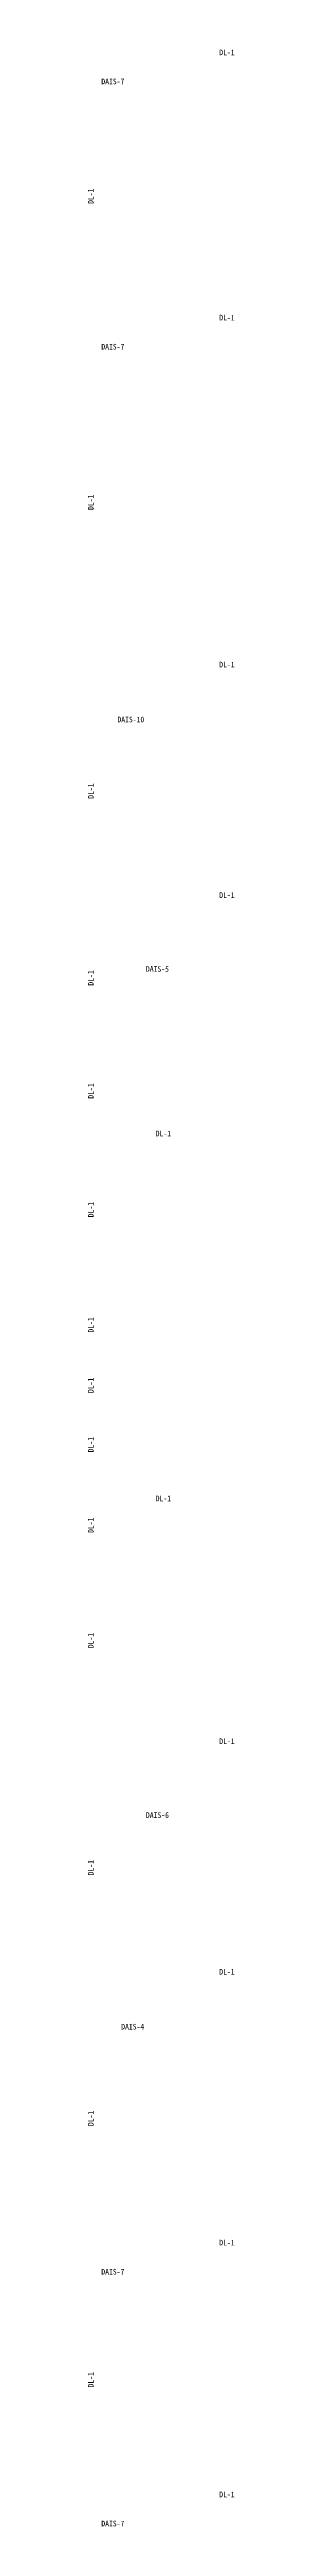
# Model space of a CAD drawing. Header units: millimetres. Extents: x -8252 to 341964, y -299084 to 206355.
# Drawn here: x 185119 to 188369, y 151027 to 206355 of the extents above; entities that cross this region are included whole.
import ezdxf
from ezdxf.enums import TextEntityAlignment as Align

# ---------------------------------------------------------------- set-up
doc = ezdxf.new("R2010")
doc.units = ezdxf.units.MM
doc.header["$LTSCALE"] = 500
doc.layers.add('s117', color=4, linetype='Continuous', lineweight=25)
doc.layers.add('s121', color=2, linetype='Continuous', lineweight=35)
doc.styles.add('宋体', font='')
doc.styles.get('宋体').set_extended_font_data('宋体')

msp = doc.modelspace()

# ---------------------------------------------------------------- texts
at = {"layer": 's117', "style": '宋体', "width": 0.833333}
for p in [(188233.088, 206191.473), (188233.088, 200266.473), (188233.088, 192516.473), (188233.088, 187366.473), (186808.088, 182041.473), (186808.088, 173891.473), (188233.088, 168466.473), (188233.088, 163317.473), (188233.088, 157266.473), (188233.088, 151641.473)]:
    msp.add_text('DL-1', height=126, dxfattribs=at).set_placement(p, align=Align.BOTTOM_CENTER)
for p in [(185283.038, 203078.923), (185283.038, 196241.423), (185283.038, 189791.423), (185283.038, 185616.423), (185283.038, 183091.423), (185283.038, 180441.423), (185283.038, 177866.423), (185283.038, 176516.423), (185283.038, 175191.423), (185283.038, 173391.423), (185283.038, 170816.423), (185283.038, 165741.923), (185283.038, 160141.923), (185283.038, 154303.923)]:
    msp.add_text('DL-1', height=126, rotation=89.9999985, dxfattribs=at).set_placement(p, align=Align.BOTTOM_CENTER)
at = {"layer": 's121', "style": '宋体', "width": 0.833333}
for s, p in [('DAIS-7', (185933.088, 205541.473)), ('DAIS-7', (185933.088, 199616.473)), ('DAIS-10', (186379.498, 191289.122)), ('DAIS-5', (186933.088, 185716.473)), ('DAIS-6', (186933.088, 166816.473)), ('DAIS-4', (186379.498, 162090.123)), ('DAIS-7', (185933.088, 156616.473)), ('DAIS-7', (185933.088, 150991.473))]:
    msp.add_text(s, height=126, dxfattribs=at).set_placement(p, align=Align.BOTTOM_RIGHT)

doc.saveas('drawing.dxf')
